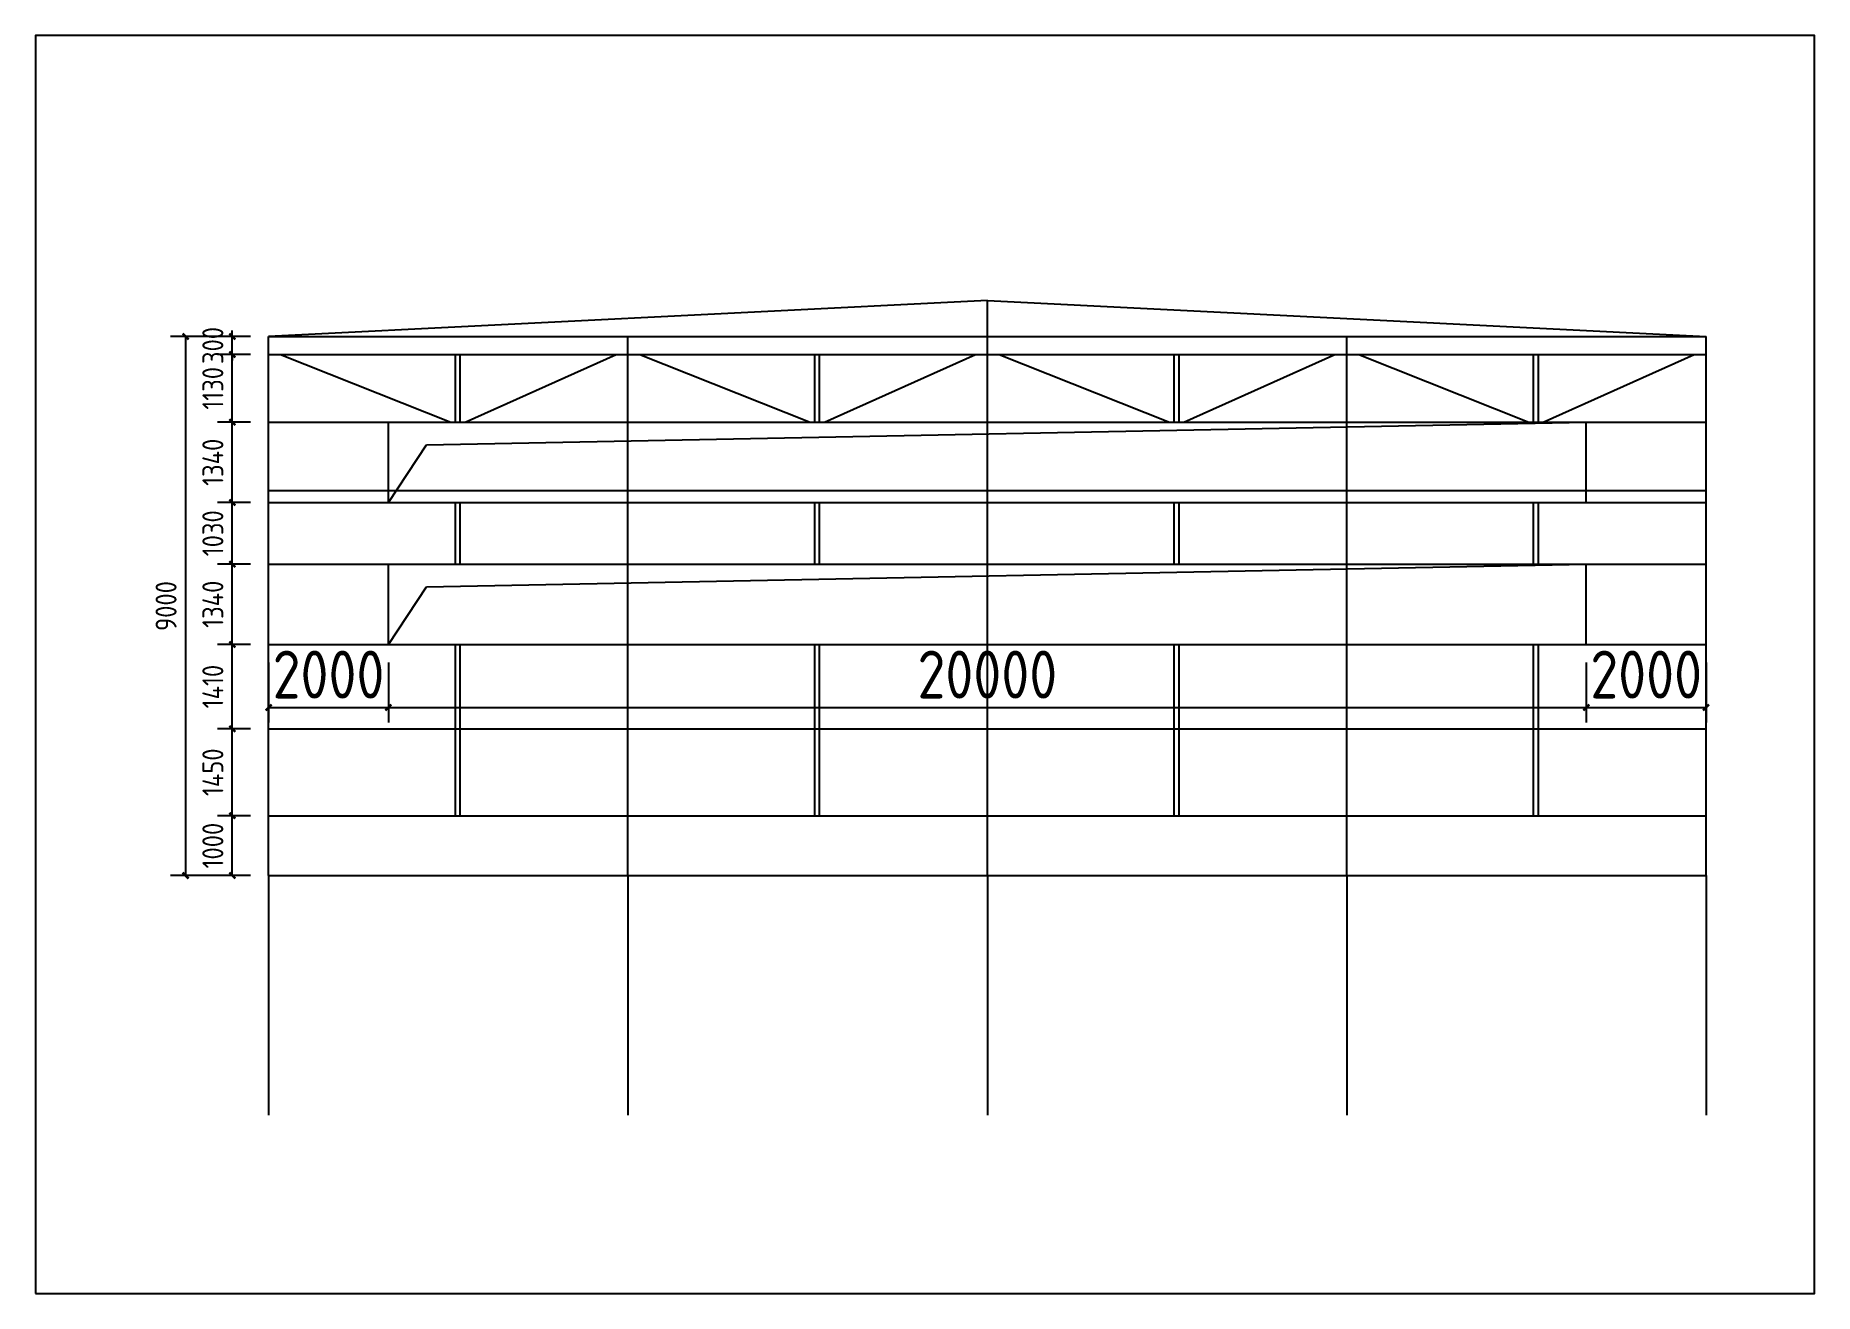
# Model space of a CAD drawing. Extents: x 411778 to 673094, y -11605 to 324395.
# Drawn here: x 643394 to 673094, y 156395 to 177395 of the extents above; entities that cross this region are included whole.
import ezdxf

# ---------------------------------------------------------------- set-up
doc = ezdxf.new("R2010")
doc.units = 0
doc.header["$LTSCALE"] = 1000
doc.header["$MEASUREMENT"] = 0
doc.layers.add('AXIS', color=3, linetype='Continuous')
doc.layers.add('DOTE', color=1, linetype='Continuous')
doc.styles.get("Standard").update_dxf_attribs({"font": 'gbenor.shx', "bigfont": 'gbcbig.shx'})
doc.dimstyles.get("Standard").update_dxf_attribs({"dimscale": 100, "dimtxt": 3.5, "dimasz": 1, "dimexe": 2.5, "dimexo": 3, "dimgap": 1.5, "dimtad": 1, "dimdec": 0, "dimzin": 0, "dimdsep": 46, "dimtxsty": 'Standard', "dimblk": 'ARCHTICK', "dimcen": 0.09, "dimadec": 0, "dimazin": 0, "dimtfac": 1, "dimtdec": 0, "dimtix": 1, "dimtmove": 2, "dimatfit": 3, "dimfxl": 1, "dimtolj": 1, "dimtzin": 0, "dimarcsym": 0})

msp = doc.modelspace()

# ---------------------------------------------------------------- blocks, each defined once
blk = doc.blocks.new('_ArchTick')
at = {"color": 0, "linetype": 'ByBlock', "const_width": 0.4}
blk.add_lwpolyline([(-0.5, -0.5), (0.5, 0.5)], dxfattribs=at)
blk = doc.blocks.new('*D141')
at = {"color": 3, "lineweight": -2}
for p, q in [((646984.5, 164371), (646428.5, 164371)), ((646678.5, 163371), (646678.5, 164371)), ((646984.5, 163371), (646428.5, 163371))]:
    blk.add_line(p, q, dxfattribs=at)
at = {"layer": 'Defpoints', "color": 0}
for p in [(646678.5, 164371), (647284.5, 164371), (647284.5, 163371)]:
    blk.add_point(p, dxfattribs=at)
at = {"color": 3, "lineweight": -2, "xscale": 100, "yscale": 100, "zscale": 100}
for p, rotation in [((646678.5, 164371), 90), ((646678.5, 163371), 270)]:
    blk.add_blockref('_ArchTick', p, dxfattribs=dict(at, rotation=rotation))
at = {"color": 0, "insert": (646353.5, 163871), "char_height": 350, "attachment_point": 5, "rotation": 90}
blk.add_mtext('\\A1;1000', dxfattribs=at)
blk = doc.blocks.new('*D142')
at = {"color": 3, "lineweight": -2}
for p, q in [((646984.5, 165821), (646428.5, 165821)), ((646678.5, 164371), (646678.5, 165821)), ((646984.5, 164371), (646428.5, 164371))]:
    blk.add_line(p, q, dxfattribs=at)
at = {"layer": 'Defpoints', "color": 0}
for p in [(646678.5, 165821), (647284.5, 165821), (647284.5, 164371)]:
    blk.add_point(p, dxfattribs=at)
at = {"color": 3, "lineweight": -2, "xscale": 100, "yscale": 100, "zscale": 100}
for p, rotation in [((646678.5, 165821), 90), ((646678.5, 164371), 270)]:
    blk.add_blockref('_ArchTick', p, dxfattribs=dict(at, rotation=rotation))
at = {"color": 0, "insert": (646353.5, 165096), "char_height": 350, "attachment_point": 5, "rotation": 90}
blk.add_mtext('\\A1;1450', dxfattribs=at)
blk = doc.blocks.new('*D143')
at = {"color": 3, "lineweight": -2}
for p, q in [((646984.5, 167231), (646428.5, 167231)), ((646678.5, 165821), (646678.5, 167231)), ((646984.5, 165821), (646428.5, 165821))]:
    blk.add_line(p, q, dxfattribs=at)
at = {"layer": 'Defpoints', "color": 0}
for p in [(646678.5, 167231), (647284.5, 167231), (647284.5, 165821)]:
    blk.add_point(p, dxfattribs=at)
at = {"color": 3, "lineweight": -2, "xscale": 100, "yscale": 100, "zscale": 100}
for p, rotation in [((646678.5, 167231), 90), ((646678.5, 165821), 270)]:
    blk.add_blockref('_ArchTick', p, dxfattribs=dict(at, rotation=rotation))
at = {"color": 0, "insert": (646353.5, 166526), "char_height": 350, "attachment_point": 5, "rotation": 90}
blk.add_mtext('\\A1;1410', dxfattribs=at)
blk = doc.blocks.new('*D144')
at = {"color": 3, "lineweight": -2}
for p, q in [((646984.5, 168571), (646428.5, 168571)), ((646678.5, 167231), (646678.5, 168571)), ((646984.5, 167231), (646428.5, 167231))]:
    blk.add_line(p, q, dxfattribs=at)
at = {"layer": 'Defpoints', "color": 0}
for p in [(646678.5, 168571), (647284.5, 168571), (647284.5, 167231)]:
    blk.add_point(p, dxfattribs=at)
at = {"color": 3, "lineweight": -2, "xscale": 100, "yscale": 100, "zscale": 100}
for p, rotation in [((646678.5, 168571), 90), ((646678.5, 167231), 270)]:
    blk.add_blockref('_ArchTick', p, dxfattribs=dict(at, rotation=rotation))
at = {"color": 0, "insert": (646353.5, 167901), "char_height": 350, "attachment_point": 5, "rotation": 90}
blk.add_mtext('\\A1;1340', dxfattribs=at)
blk = doc.blocks.new('*D145')
at = {"color": 3, "lineweight": -2}
for p, q in [((646984.5, 169601), (646428.5, 169601)), ((646678.5, 168571), (646678.5, 169601)), ((646984.5, 168571), (646428.5, 168571))]:
    blk.add_line(p, q, dxfattribs=at)
at = {"layer": 'Defpoints', "color": 0}
for p in [(646678.5, 169601), (647284.5, 169601), (647284.5, 168571)]:
    blk.add_point(p, dxfattribs=at)
at = {"color": 3, "lineweight": -2, "xscale": 100, "yscale": 100, "zscale": 100}
for p, rotation in [((646678.5, 169601), 90), ((646678.5, 168571), 270)]:
    blk.add_blockref('_ArchTick', p, dxfattribs=dict(at, rotation=rotation))
at = {"color": 0, "insert": (646353.5, 169086), "char_height": 350, "attachment_point": 5, "rotation": 90}
blk.add_mtext('\\A1;1030', dxfattribs=at)
blk = doc.blocks.new('*D146')
at = {"color": 3, "lineweight": -2}
for p, q in [((646984.5, 170941), (646428.5, 170941)), ((646678.5, 169601), (646678.5, 170941)), ((646984.5, 169601), (646428.5, 169601))]:
    blk.add_line(p, q, dxfattribs=at)
at = {"layer": 'Defpoints', "color": 0}
for p in [(646678.5, 170941), (647284.5, 170941), (647284.5, 169601)]:
    blk.add_point(p, dxfattribs=at)
at = {"color": 3, "lineweight": -2, "xscale": 100, "yscale": 100, "zscale": 100}
for p, rotation in [((646678.5, 170941), 90), ((646678.5, 169601), 270)]:
    blk.add_blockref('_ArchTick', p, dxfattribs=dict(at, rotation=rotation))
at = {"color": 0, "insert": (646353.5, 170271), "char_height": 350, "attachment_point": 5, "rotation": 90}
blk.add_mtext('\\A1;1340', dxfattribs=at)
blk = doc.blocks.new('*D147')
at = {"color": 3, "lineweight": -2}
for p, q in [((646984.5, 172071), (646428.5, 172071)), ((646678.5, 170941), (646678.5, 172071)), ((646984.5, 170941), (646428.5, 170941))]:
    blk.add_line(p, q, dxfattribs=at)
at = {"layer": 'Defpoints', "color": 0}
for p in [(646678.5, 172071), (647284.5, 172071), (647284.5, 170941)]:
    blk.add_point(p, dxfattribs=at)
at = {"color": 3, "lineweight": -2, "xscale": 100, "yscale": 100, "zscale": 100}
for p, rotation in [((646678.5, 172071), 90), ((646678.5, 170941), 270)]:
    blk.add_blockref('_ArchTick', p, dxfattribs=dict(at, rotation=rotation))
at = {"color": 0, "insert": (646353.5, 171506), "char_height": 350, "attachment_point": 5, "rotation": 90}
blk.add_mtext('\\A1;1130', dxfattribs=at)
blk = doc.blocks.new('*D148')
at = {"color": 3, "lineweight": -2}
for p, q in [((646984.5, 172371), (646428.5, 172371)), ((646678.5, 172371), (646678.5, 172471)), ((646678.5, 172071), (646678.5, 172371)), ((646984.5, 172071), (646428.5, 172071)), ((646678.5, 172071), (646678.5, 171971))]:
    blk.add_line(p, q, dxfattribs=at)
at = {"layer": 'Defpoints', "color": 0}
for p in [(646678.5, 172371), (647284.5, 172371), (647284.5, 172071)]:
    blk.add_point(p, dxfattribs=at)
at = {"color": 3, "lineweight": -2, "xscale": 100, "yscale": 100, "zscale": 100}
for p, rotation in [((646678.5, 172371), 270), ((646678.5, 172071), 90)]:
    blk.add_blockref('_ArchTick', p, dxfattribs=dict(at, rotation=rotation))
at = {"color": 0, "insert": (646353.5, 172221), "char_height": 350, "attachment_point": 5, "rotation": 90}
blk.add_mtext('\\A1;300', dxfattribs=at)
blk = doc.blocks.new('*D149')
at = {"color": 3, "lineweight": -2}
for p, q in [((646984.5, 172371), (645647.5, 172371)), ((645897.5, 172371), (645897.5, 163371)), ((646984.5, 163371), (645647.5, 163371))]:
    blk.add_line(p, q, dxfattribs=at)
at = {"layer": 'Defpoints', "color": 0}
for p in [(647284.5, 172371), (645897.5, 163371), (647284.5, 163371)]:
    blk.add_point(p, dxfattribs=at)
at = {"color": 3, "lineweight": -2, "xscale": 100, "yscale": 100, "zscale": 100}
for p, rotation in [((645897.5, 172371), 90), ((645897.5, 163371), 270)]:
    blk.add_blockref('_ArchTick', p, dxfattribs=dict(at, rotation=rotation))
at = {"color": 0, "insert": (645572.5, 167871), "char_height": 350, "attachment_point": 5, "rotation": 90}
blk.add_mtext('\\A1;9000', dxfattribs=at)
blk = doc.blocks.new('*D1619')
at = {"color": 3, "lineweight": -2}
for p, q in [((649284.5, 166931), (649284.5, 165927)), ((669284.5, 166931), (669284.5, 165927)), ((649284.5, 166177), (669284.5, 166177))]:
    blk.add_line(p, q, dxfattribs=at)
at = {"layer": 'Defpoints', "color": 0}
for p in [(649284.5, 167231), (669284.5, 167231), (669284.5, 166177)]:
    blk.add_point(p, dxfattribs=at)
at = {"color": 3, "lineweight": -2, "xscale": 100, "yscale": 100, "zscale": 100, "rotation": 180}
blk.add_blockref('_ArchTick', (649284.5, 166177), dxfattribs=at)
at = {"color": 3, "lineweight": -2, "xscale": 100, "yscale": 100, "zscale": 100}
blk.add_blockref('_ArchTick', (669284.5, 166177), dxfattribs=at)
at = {"color": 0, "insert": (659284.5, 166727), "char_height": 800, "attachment_point": 5}
blk.add_mtext('\\A1;20000', dxfattribs=at)
blk = doc.blocks.new('*D2194')
at = {"color": 3, "lineweight": -2}
for p, q in [((647284.5, 166931), (647284.5, 165927)), ((649284.5, 166931), (649284.5, 165927)), ((647284.5, 166177), (649284.5, 166177))]:
    blk.add_line(p, q, dxfattribs=at)
at = {"layer": 'Defpoints', "color": 0}
for p in [(647284.5, 167231), (649284.5, 167231), (649284.5, 166177)]:
    blk.add_point(p, dxfattribs=at)
at = {"color": 3, "lineweight": -2, "xscale": 100, "yscale": 100, "zscale": 100, "rotation": 180}
blk.add_blockref('_ArchTick', (647284.5, 166177), dxfattribs=at)
at = {"color": 3, "lineweight": -2, "xscale": 100, "yscale": 100, "zscale": 100}
blk.add_blockref('_ArchTick', (649284.5, 166177), dxfattribs=at)
at = {"color": 0, "insert": (648284.5, 166727), "char_height": 800, "attachment_point": 5}
blk.add_mtext('\\A1;2000', dxfattribs=at)
blk = doc.blocks.new('*D2195')
at = {"color": 3, "lineweight": -2}
for p, q in [((669284.5, 166931), (669284.5, 165927)), ((671284.5, 166931), (671284.5, 165927)), ((669284.5, 166177), (671284.5, 166177))]:
    blk.add_line(p, q, dxfattribs=at)
at = {"layer": 'Defpoints', "color": 0}
for p in [(669284.5, 167231), (671284.5, 167231), (671284.5, 166177)]:
    blk.add_point(p, dxfattribs=at)
at = {"color": 3, "lineweight": -2, "xscale": 100, "yscale": 100, "zscale": 100, "rotation": 180}
blk.add_blockref('_ArchTick', (669284.5, 166177), dxfattribs=at)
at = {"color": 3, "lineweight": -2, "xscale": 100, "yscale": 100, "zscale": 100}
blk.add_blockref('_ArchTick', (671284.5, 166177), dxfattribs=at)
at = {"color": 0, "insert": (670284.5, 166727), "char_height": 800, "attachment_point": 5}
blk.add_mtext('\\A1;2000', dxfattribs=at)

# ---------------------------------------------------------------- dimensions: what is measured, and where the dimension line sits
for base, p1, p2, picture, middle in [((646678.5, 172371), (647284.5, 172071), (647284.5, 172371), '*D148', (646353.5, 172221)), ((646678.5, 172071), (647284.5, 170941), (647284.5, 172071), '*D147', (646353.5, 171506)), ((646678.5, 170941), (647284.5, 169601), (647284.5, 170941), '*D146', (646353.5, 170271)), ((646678.5, 169601), (647284.5, 168571), (647284.5, 169601), '*D145', (646353.5, 169086)), ((646678.5, 168571), (647284.5, 167231), (647284.5, 168571), '*D144', (646353.5, 167901)), ((646678.5, 167231), (647284.5, 165821), (647284.5, 167231), '*D143', (646353.5, 166526)), ((646678.5, 165821), (647284.5, 164371), (647284.5, 165821), '*D142', (646353.5, 165096)), ((646678.5, 164371), (647284.5, 163371), (647284.5, 164371), '*D141', (646353.5, 163871))]:
    dim = msp.add_linear_dim(base=base, p1=p1, p2=p2, angle=90, dimstyle='Standard', override={"dimclrd": 3, "dimclre": 3})
    dim.commit()
    dim.dimension.update_dxf_attribs({"geometry": picture, "text_midpoint": middle})
dim = msp.add_aligned_dim(p1=(647284.5, 172371), p2=(647284.5, 163371), distance=-1387, dimstyle='Standard', override={"dimclrd": 3, "dimclre": 3})
dim.commit()
dim.dimension.update_dxf_attribs({"geometry": '*D149', "text_midpoint": (645572.5, 167871)})
for base, p1, p2, picture, middle in [((649284.5, 166177), (647284.5, 167231), (649284.5, 167231), '*D2194', (648284.5, 166727)), ((669284.5, 166177), (649284.5, 167231), (669284.5, 167231), '*D1619', (659284.5, 166727)), ((671284.5, 166177), (669284.5, 167231), (671284.5, 167231), '*D2195', (670284.5, 166727))]:
    dim = msp.add_linear_dim(base=base, p1=p1, p2=p2, dimstyle='Standard', override={"dimtxt": 8, "dimclrd": 3, "dimclre": 3})
    dim.commit()
    dim.dimension.update_dxf_attribs({"geometry": picture, "text_midpoint": middle})

# ---------------------------------------------------------------- linework, layer by layer
for p, q in [((659284.5, 172971), (647284.5, 172371)), ((659284.5, 172971), (671284.5, 172371)), ((647284.5, 172371), (671284.5, 172371)), ((647284.5, 172071), (671284.5, 172071)), ((647284.5, 170941), (671284.5, 170941)), ((649923, 170560), (669284.5, 170941)), ((649284.5, 169601), (649923, 170560)), ((647284.5, 169801), (671284.5, 169801)), ((647284.5, 169601), (671284.5, 169601)), ((647284.5, 168571), (671284.5, 168571)), ((649923, 168190), (669284.5, 168571)), ((649284.5, 167231), (649923, 168190)), ((647284.5, 167231), (671284.5, 167231)), ((647284.5, 165821), (671284.5, 165821)), ((647284.5, 164371), (671284.5, 164371)), ((647284.5, 163371), (671284.5, 163371))]:
    msp.add_line(p, q)
at = {"color": 2}
for p, q in [((647484.5, 172071), (650324.5, 170941)), ((650564.5, 170941), (653084.5, 172071)), ((653484.5, 172071), (656324.5, 170941)), ((656564.5, 170941), (659084.5, 172071)), ((659484.5, 172071), (662324.5, 170941)), ((662564.5, 170941), (665084.5, 172071)), ((665484.5, 172071), (668324.5, 170941)), ((668564.5, 170941), (671084.5, 172071))]:
    msp.add_line(p, q, dxfattribs=at)
msp.add_lwpolyline([(643393.5, 156395), (673093.5, 156395), (673093.5, 177395), (643393.5, 177395)], close=True)
at = {"layer": 'AXIS'}
for p, q in [((647284.5, 163371), (647284.5, 159371)), ((653284.5, 163371), (653284.5, 159371)), ((659284.5, 163371), (659284.5, 159371)), ((665284.5, 163371), (665284.5, 159371)), ((671284.5, 163371), (671284.5, 159371))]:
    msp.add_line(p, q, dxfattribs=at)
at = {"layer": 'DOTE'}
for p, q in [((659284.5, 163371), (659284.5, 172971)), ((647284.5, 163371), (647284.5, 172371)), ((653284.5, 163371), (653284.5, 172371)), ((665284.5, 163371), (665284.5, 172371)), ((671284.5, 163371), (671284.5, 172371))]:
    msp.add_line(p, q, dxfattribs=at)
at = {"layer": 'DOTE', "color": 2}
for p, q in [((650404.5, 170941), (650404.5, 172071)), ((650484.5, 170941), (650484.5, 172071)), ((656404.5, 170941), (656404.5, 172071)), ((656484.5, 170941), (656484.5, 172071)), ((662404.5, 170941), (662404.5, 172071)), ((662484.5, 170941), (662484.5, 172071)), ((668404.5, 170941), (668404.5, 172071)), ((668484.5, 170941), (668484.5, 172071)), ((650404.5, 168571), (650404.5, 169601)), ((650484.5, 168571), (650484.5, 169601)), ((656404.5, 168571), (656404.5, 169601)), ((656484.5, 168571), (656484.5, 169601)), ((662404.5, 168571), (662404.5, 169601)), ((662484.5, 168571), (662484.5, 169601)), ((668404.5, 168571), (668404.5, 169601)), ((668484.5, 168571), (668484.5, 169601)), ((650404.5, 164371), (650404.5, 167231)), ((650484.5, 164371), (650484.5, 167231)), ((656404.5, 164371), (656404.5, 167231)), ((656484.5, 164371), (656484.5, 167231)), ((662404.5, 164371), (662404.5, 167231)), ((662484.5, 164371), (662484.5, 167231)), ((668404.5, 164371), (668404.5, 167231)), ((668484.5, 164371), (668484.5, 167231))]:
    msp.add_line(p, q, dxfattribs=at)
at = {"layer": 'DOTE', "color": 0}
for p, q in [((649284.5, 169601), (649284.5, 170941)), ((669284.5, 169601), (669284.5, 170941)), ((649284.5, 167231), (649284.5, 168571)), ((669284.5, 167231), (669284.5, 168571))]:
    msp.add_line(p, q, dxfattribs=at)

msp.set_redraw_order([(e.dxf.handle, doc.entitydb.next_handle()) for e in msp.query("TEXT MTEXT ATTDEF DIMENSION ARC_DIMENSION")])  # texts and dimensions are drawn at this point

doc.saveas('drawing.dxf')
